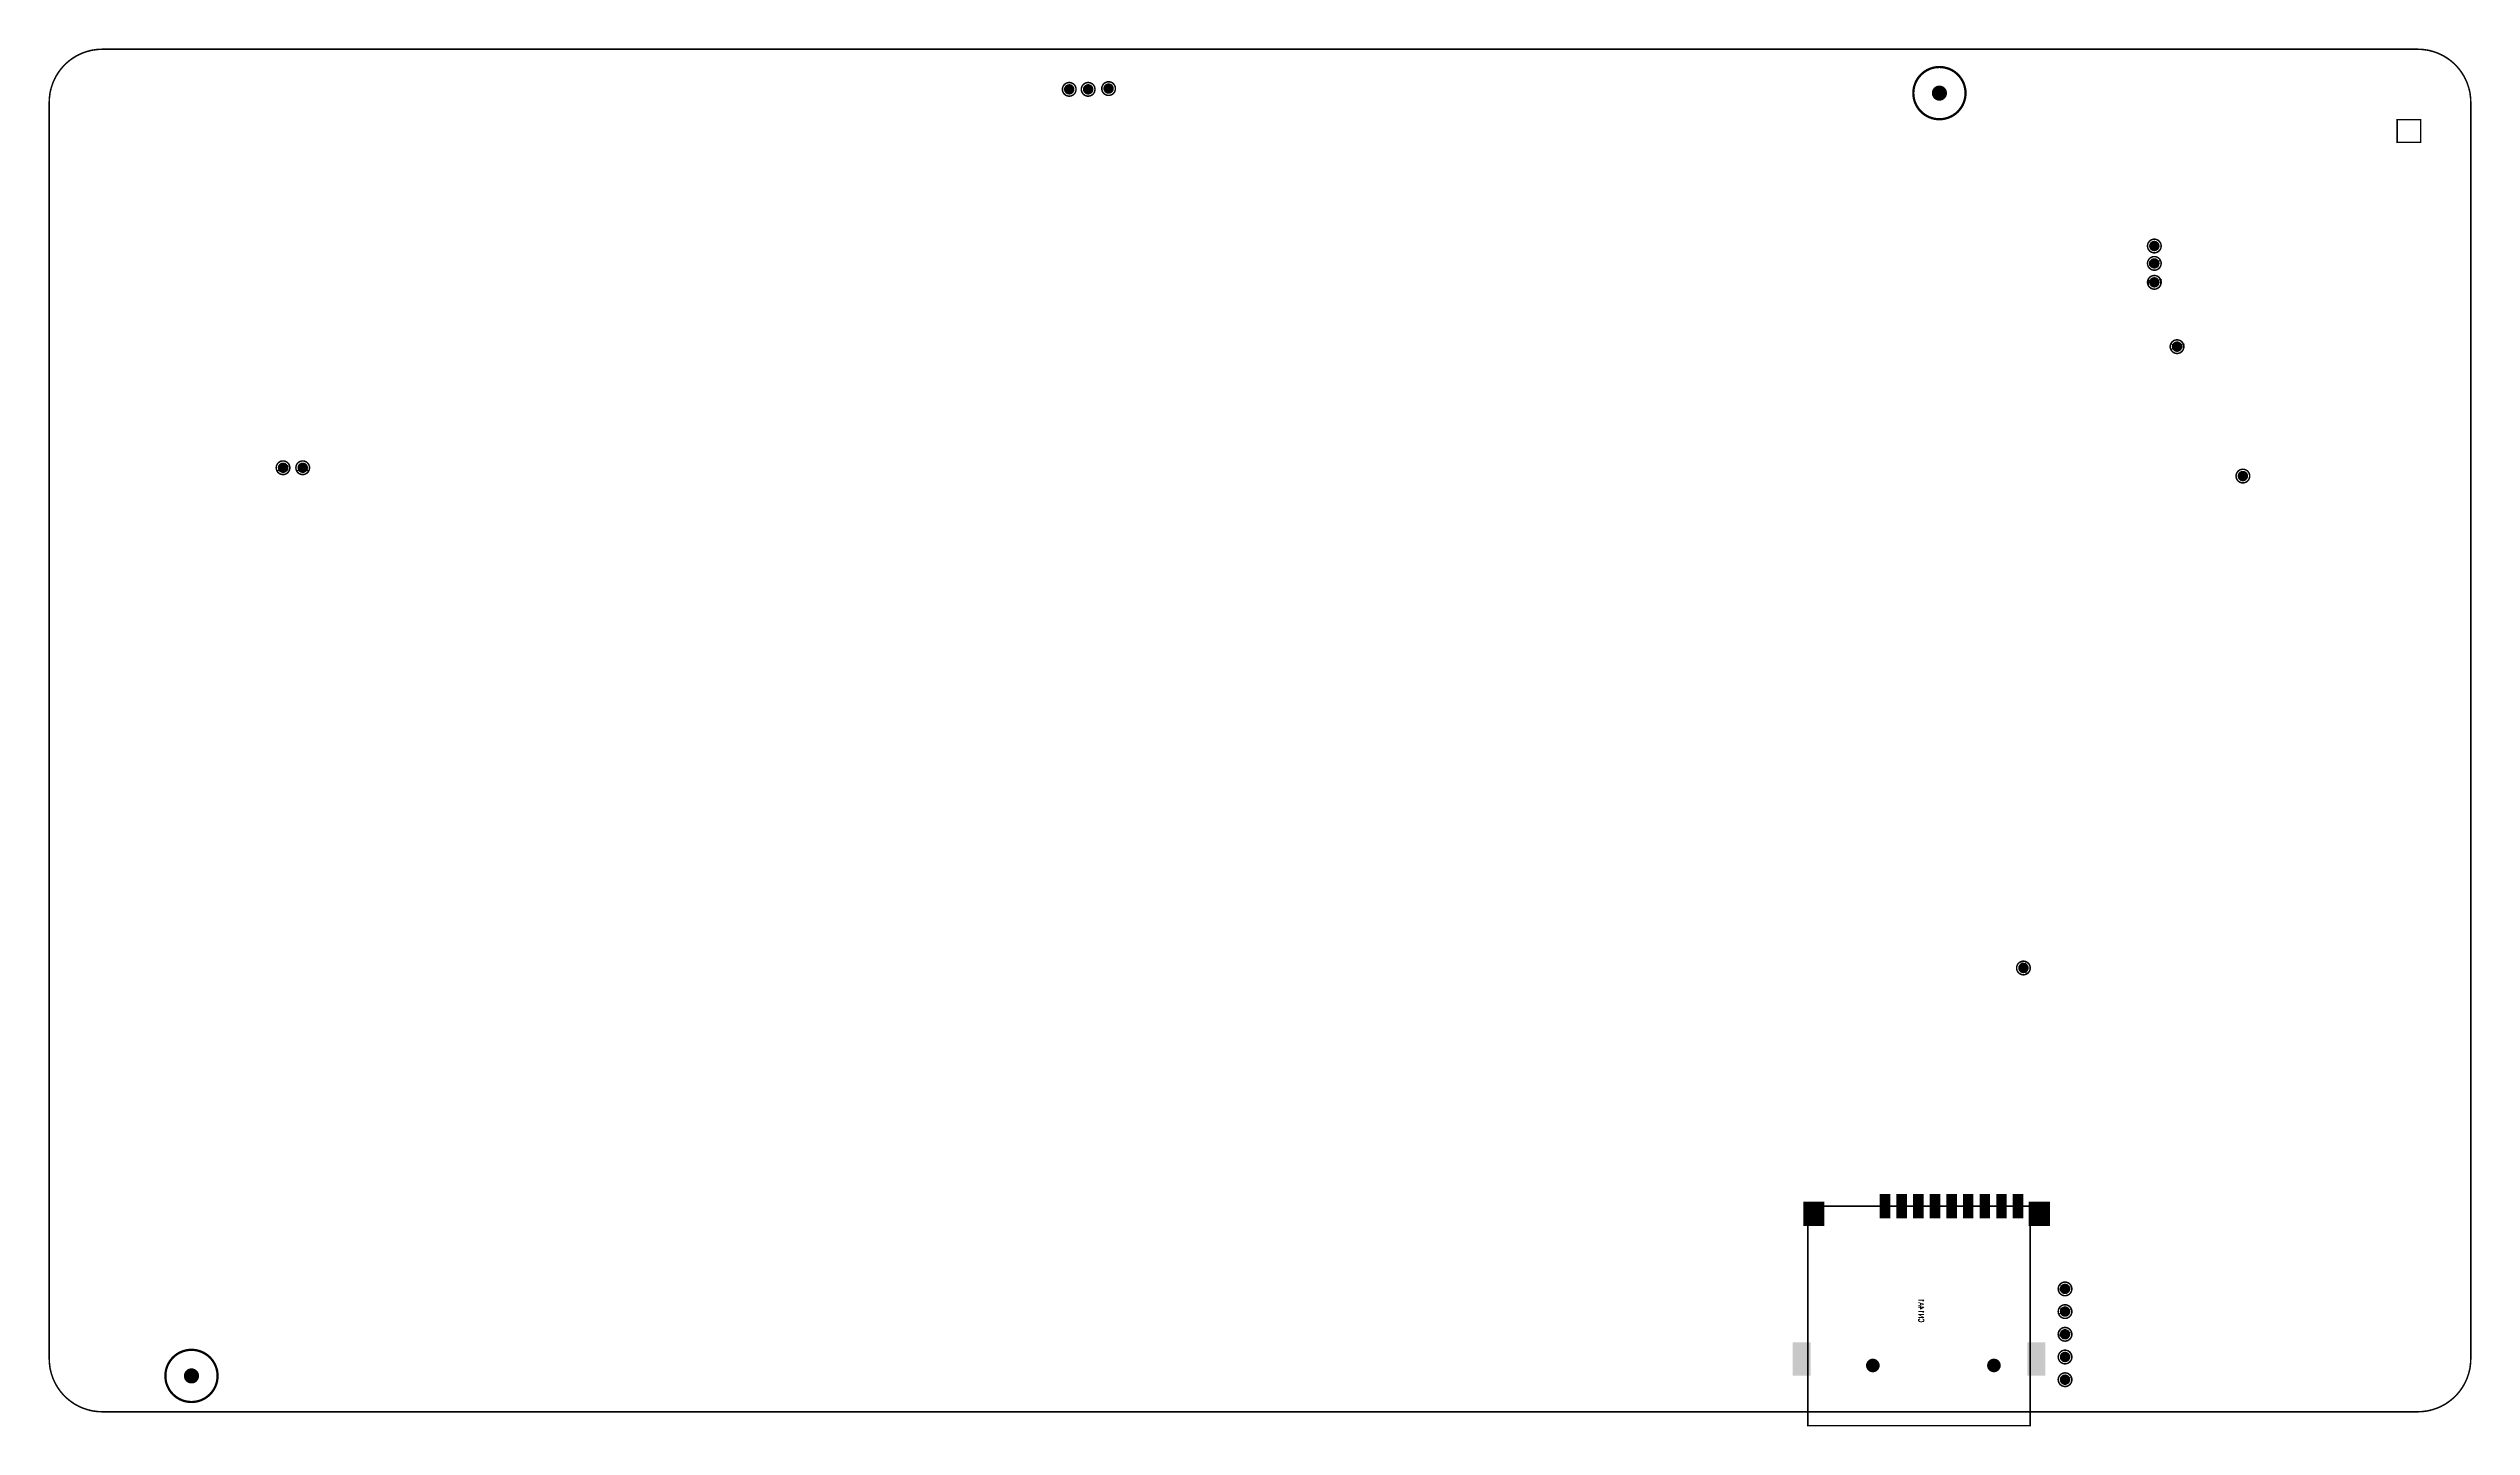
# Model space of a CAD drawing. Extents: x -4 to 157, y -4 to 87.
import ezdxf
from ezdxf.enums import TextEntityAlignment as Align

# ---------------------------------------------------------------- set-up
doc = ezdxf.new("R2010")
doc.units = 0
for name, color, linetype in [('2D_LINE_00', 1, 'CONTINUOUS'), ('BOARD_OUTLINE_00', 254, 'CONTINUOUS'), ('DRIL_NPLTE_THRU_01', 3, 'CONTINUOUS'), ('DRIL_NPLTE_THRU_02', 171, 'CONTINUOUS'), ('DRIL_NPLTE_THRU_03', 222, 'CONTINUOUS'), ('DRIL_NPLTE_THRU_04', 2, 'CONTINUOUS'), ('DRIL_PLTE_THRU_01', 3, 'CONTINUOUS'), ('DRIL_PLTE_THRU_02', 171, 'CONTINUOUS'), ('DRIL_PLTE_THRU_03', 222, 'CONTINUOUS'), ('DRIL_PLTE_THRU_04', 2, 'CONTINUOUS'), ('DRIL_SYMBOL', 254, 'CONTINUOUS'), ('PADS_BOT', 56, 'CONTINUOUS'), ('PADS_INNER', 96, 'CONTINUOUS'), ('PADS_TOP', 96, 'CONTINUOUS'), ('PART_BOT_2DLINE_00', 183, 'CONTINUOUS'), ('PART_BOT_2DLINE_126', 255, 'CONTINUOUS'), ('PART_BOT_CUTOUT_01', 183, 'CONTINUOUS'), ('PART_NAME_04', 253, 'CONTINUOUS'), ('PART_NAME_129', 130, 'CONTINUOUS')]:
    doc.layers.add(name, color=color, linetype=linetype)
doc.styles.add('W0$05', font='simplex', dxfattribs={"width": 0.75})

# ---------------------------------------------------------------- blocks, each defined once
blk = doc.blocks.new('SMOOTH_0$1')
at = {"const_width": 0.05}
blk.add_lwpolyline([(-0.025, 0, 1), (0.025, 0, 1)], format="xyb", close=True, dxfattribs=at)
blk = doc.blocks.new('BOARD_5')
at = {"layer": 'BOARD_OUTLINE_00', "const_width": 0.1}
blk.add_lwpolyline([(0, -3.5, -0.414214), (3.5, 0), (156.51, 0, -0.414214), (160.01, -3.5), (160.01, -86.52, -0.414214), (156.51, -90.02), (3.5, -90.02, -0.414214), (0, -86.52)], format="xyb", close=True, dxfattribs=at)
at = {"layer": 'BOARD_OUTLINE_00'}
for p in [(3.5, 0), (0, -3.5)]:
    blk.add_blockref('SMOOTH_0$1', p, dxfattribs=at)
blk = doc.blocks.new('DRAWING_201')
at = {"layer": '2D_LINE_00', "const_width": 0.1}
blk.add_lwpolyline([(0, 0), (1.55, 0), (1.55, -1.5), (0, -1.5)], close=True, dxfattribs=at)
at = {"layer": '2D_LINE_00'}
for p in [(0, 0), (1.55, 0), (0, -1.5), (1.55, -1.5)]:
    blk.add_blockref('SMOOTH_0$1', p, dxfattribs=at)
blk = doc.blocks.new('PART_BODY_BOT_308')
at = {"layer": 'PART_BOT_2DLINE_126', "const_width": 0.10008}
blk.add_lwpolyline([(0.450088, 0, 1), (-0.450088, 0, 1)], format="xyb", close=True, dxfattribs=at)
blk = doc.blocks.new('DRIL_HOLE_0')
blk.add_lwpolyline([(0, 0, 1), (0, 0, 1)], format="xyb", close=True)
blk = doc.blocks.new('PAD_0')
blk.add_lwpolyline([(0, 0, 1), (0, 0, 1)], format="xyb", close=True)
blk = doc.blocks.new('PAD_1')
at = {"const_width": 0.35}
blk.add_lwpolyline([(0, -0.17, 1), (0, 0.17, 1)], format="xyb", close=True, dxfattribs=at)
blk = doc.blocks.new('STK_BOT_56')
at = {"layer": 'DRIL_PLTE_THRU_01'}
blk.add_blockref('DRIL_HOLE_0', (0, 0), dxfattribs=at)
at = {"layer": 'DRIL_PLTE_THRU_02'}
blk.add_blockref('DRIL_HOLE_0', (0, 0), dxfattribs=at)
at = {"layer": 'DRIL_PLTE_THRU_03'}
blk.add_blockref('DRIL_HOLE_0', (0, 0), dxfattribs=at)
at = {"layer": 'DRIL_PLTE_THRU_04'}
blk.add_blockref('DRIL_HOLE_0', (0, 0), dxfattribs=at)
at = {"layer": 'PADS_BOT'}
blk.add_blockref('PAD_1', (0, 0), dxfattribs=at)
at = {"layer": 'PADS_INNER'}
blk.add_blockref('PAD_0', (0, 0), dxfattribs=at)
at = {"layer": 'PADS_TOP'}
blk.add_blockref('PAD_0', (0, 0), dxfattribs=at)
blk = doc.blocks.new('SYM_BOT_38')
for name in ['PART_BODY_BOT_308', 'STK_BOT_56']:
    blk.add_blockref(name, (0, 0))
blk = doc.blocks.new('PART_BOT_215')
blk.add_blockref('SYM_BOT_38', (0, 0))
at = {"layer": 'PART_NAME_04', "style": 'W0$05', "width": 0.75}
blk.add_text('P1', height=0.35, dxfattribs=at).set_placement((0, 0), align=Align.MIDDLE_CENTER)
blk = doc.blocks.new('PART_BOT_216')
blk.add_blockref('SYM_BOT_38', (0, 0))
at = {"layer": 'PART_NAME_04', "style": 'W0$05', "width": 0.75}
blk.add_text('P2', height=0.35, dxfattribs=at).set_placement((0, 0), align=Align.MIDDLE_CENTER)
blk = doc.blocks.new('PART_BOT_217')
blk.add_blockref('SYM_BOT_38', (0, 0))
at = {"layer": 'PART_NAME_04', "style": 'W0$05', "width": 0.75}
blk.add_text('P3', height=0.35, dxfattribs=at).set_placement((0, 0), align=Align.MIDDLE_CENTER)
blk = doc.blocks.new('PART_BOT_218')
blk.add_blockref('SYM_BOT_38', (0, 0))
at = {"layer": 'PART_NAME_04', "style": 'W0$05', "width": 0.75}
blk.add_text('P4', height=0.35, dxfattribs=at).set_placement((0, 0), align=Align.MIDDLE_CENTER)
blk = doc.blocks.new('PART_BOT_219')
blk.add_blockref('SYM_BOT_38', (0, 0))
at = {"layer": 'PART_NAME_04', "style": 'W0$05', "width": 0.75}
blk.add_text('P5', height=0.35, dxfattribs=at).set_placement((0, 0), align=Align.MIDDLE_CENTER)
blk = doc.blocks.new('PART_BOT_392')
blk.add_blockref('SYM_BOT_38', (0, 0))
at = {"layer": 'PART_NAME_04', "style": 'W0$05', "width": 0.75}
blk.add_text('TP1', height=0.35, dxfattribs=at).set_placement((0, 0), align=Align.MIDDLE_CENTER)
blk = doc.blocks.new('PART_BOT_393')
blk.add_blockref('SYM_BOT_38', (0, 0))
at = {"layer": 'PART_NAME_04', "style": 'W0$05', "width": 0.75}
blk.add_text('TP10', height=0.35, dxfattribs=at).set_placement((0, 0), align=Align.MIDDLE_CENTER)
blk = doc.blocks.new('PART_BOT_394')
blk.add_blockref('SYM_BOT_38', (0, 0))
at = {"layer": 'PART_NAME_04', "style": 'W0$05', "width": 0.75}
blk.add_text('TP11', height=0.35, dxfattribs=at).set_placement((0, 0), align=Align.MIDDLE_CENTER)
blk = doc.blocks.new('PART_BOT_395')
blk.add_blockref('SYM_BOT_38', (0, 0))
at = {"layer": 'PART_NAME_04', "style": 'W0$05', "width": 0.75}
blk.add_text('TP2', height=0.35, dxfattribs=at).set_placement((0, 0), align=Align.MIDDLE_CENTER)
blk = doc.blocks.new('PART_BOT_396')
blk.add_blockref('SYM_BOT_38', (0, 0))
at = {"layer": 'PART_NAME_04', "style": 'W0$05', "width": 0.75}
blk.add_text('TP3', height=0.35, dxfattribs=at).set_placement((0, 0), align=Align.MIDDLE_CENTER)
blk = doc.blocks.new('PART_BOT_397')
blk.add_blockref('SYM_BOT_38', (0, 0))
at = {"layer": 'PART_NAME_04', "style": 'W0$05', "width": 0.75}
blk.add_text('TP4', height=0.35, dxfattribs=at).set_placement((0, 0), align=Align.MIDDLE_CENTER)
blk = doc.blocks.new('PART_BOT_398')
blk.add_blockref('SYM_BOT_38', (0, 0))
at = {"layer": 'PART_NAME_04', "style": 'W0$05', "width": 0.75}
blk.add_text('TP5', height=0.35, dxfattribs=at).set_placement((0, 0), align=Align.MIDDLE_CENTER)
blk = doc.blocks.new('PART_BOT_399')
blk.add_blockref('SYM_BOT_38', (0, 0))
at = {"layer": 'PART_NAME_04', "style": 'W0$05', "width": 0.75}
blk.add_text('TP6', height=0.35, dxfattribs=at).set_placement((0, 0), align=Align.MIDDLE_CENTER)
blk = doc.blocks.new('PART_BOT_400')
blk.add_blockref('SYM_BOT_38', (0, 0))
at = {"layer": 'PART_NAME_04', "style": 'W0$05', "width": 0.75}
blk.add_text('TP7', height=0.35, dxfattribs=at).set_placement((0, 0), align=Align.MIDDLE_CENTER)
blk = doc.blocks.new('PART_BOT_401')
blk.add_blockref('SYM_BOT_38', (0, 0))
at = {"layer": 'PART_NAME_04', "style": 'W0$05', "width": 0.75}
blk.add_text('TP8', height=0.35, dxfattribs=at).set_placement((0, 0), align=Align.MIDDLE_CENTER)
blk = doc.blocks.new('PART_BOT_402')
blk.add_blockref('SYM_BOT_38', (0, 0))
at = {"layer": 'PART_NAME_04', "style": 'W0$05', "width": 0.75}
blk.add_text('TP9', height=0.35, dxfattribs=at).set_placement((0, 0), align=Align.MIDDLE_CENTER)
blk = doc.blocks.new('PART_BODY_BOT_338')
at = {"layer": 'PART_BOT_CUTOUT_01', "const_width": 0.15}
blk.add_lwpolyline([(1.725, 0, 1), (-1.725, 0, 1)], format="xyb", close=True, dxfattribs=at)
blk = doc.blocks.new('PAD_2')
at = {"const_width": 0.5}
blk.add_lwpolyline([(0, -0.25, 1), (0, 0.25, 1)], format="xyb", close=True, dxfattribs=at)
blk = doc.blocks.new('STK_BOT_92')
at = {"layer": 'DRIL_PLTE_THRU_01'}
blk.add_blockref('DRIL_HOLE_0', (0, 0), dxfattribs=at)
at = {"layer": 'DRIL_PLTE_THRU_02'}
blk.add_blockref('DRIL_HOLE_0', (0, 0), dxfattribs=at)
at = {"layer": 'DRIL_PLTE_THRU_03'}
blk.add_blockref('DRIL_HOLE_0', (0, 0), dxfattribs=at)
at = {"layer": 'DRIL_PLTE_THRU_04'}
blk.add_blockref('DRIL_HOLE_0', (0, 0), dxfattribs=at)
at = {"layer": 'PADS_BOT'}
blk.add_blockref('PAD_2', (0, 0), dxfattribs=at)
at = {"layer": 'PADS_INNER'}
blk.add_blockref('PAD_0', (0, 0), dxfattribs=at)
at = {"layer": 'PADS_TOP'}
blk.add_blockref('PAD_0', (0, 0), dxfattribs=at)
blk = doc.blocks.new('SYM_BOT_68')
for name in ['PART_BODY_BOT_338', 'STK_BOT_92']:
    blk.add_blockref(name, (0, 0))
blk = doc.blocks.new('PART_BOT_458')
blk.add_blockref('SYM_BOT_68', (0, 0))
at = {"layer": 'PART_NAME_04', "style": 'W0$05', "width": 0.75}
blk.add_text('M1', height=0.35, dxfattribs=at).set_placement((0, 0), align=Align.MIDDLE_CENTER)
blk = doc.blocks.new('PART_BOT_459')
blk.add_blockref('SYM_BOT_68', (0, 0))
at = {"layer": 'PART_NAME_04', "style": 'W0$05', "width": 0.75}
blk.add_text('M2', height=0.35, dxfattribs=at).set_placement((0, 0), align=Align.MIDDLE_CENTER)
blk = doc.blocks.new('SMOOTH_0$10008')
at = {"const_width": 0.05004}
blk.add_lwpolyline([(-0.02502, 0, 1), (0.02502, 0, 1)], format="xyb", close=True, dxfattribs=at)
blk = doc.blocks.new('PART_BODY_BOT_340')
at = {"layer": 'PART_BOT_2DLINE_00', "const_width": 0.1}
blk.add_lwpolyline([(3.98, -6.4), (3.98, 8.3), (-10.52, 8.3), (-10.52, -6.4)], close=True, dxfattribs=at)
at = {"layer": 'PART_BOT_2DLINE_00'}
for p in [(-10.52, 8.3), (3.98, 8.3), (-10.52, -6.4), (3.98, -6.4)]:
    blk.add_blockref('SMOOTH_0$10008', p, dxfattribs=at)
blk = doc.blocks.new('PAD_3')
at = {"const_width": 0.699998}
blk.add_lwpolyline([(-0.799998, 0), (0.799998, 0)], dxfattribs=at)
blk = doc.blocks.new('STK_BOT_100')
at = {"layer": 'DRIL_PLTE_THRU_01'}
blk.add_blockref('DRIL_HOLE_0', (0, 0), dxfattribs=at)
at = {"layer": 'DRIL_PLTE_THRU_02'}
blk.add_blockref('DRIL_HOLE_0', (0, 0), dxfattribs=at)
at = {"layer": 'DRIL_PLTE_THRU_03'}
blk.add_blockref('DRIL_HOLE_0', (0, 0), dxfattribs=at)
at = {"layer": 'DRIL_PLTE_THRU_04'}
blk.add_blockref('DRIL_HOLE_0', (0, 0), dxfattribs=at)
at = {"layer": 'PADS_BOT'}
blk.add_blockref('PAD_3', (0, 0), dxfattribs=at)
at = {"layer": 'PADS_INNER'}
blk.add_blockref('PAD_0', (0, 0), dxfattribs=at)
at = {"layer": 'PADS_TOP'}
blk.add_blockref('PAD_0', (0, 0), dxfattribs=at)
blk = doc.blocks.new('PAD_4')
at = {"const_width": 1.399997}
blk.add_lwpolyline([(-0.799998, 0), (0.799998, 0)], dxfattribs=at)
blk = doc.blocks.new('STK_BOT_101')
at = {"layer": 'DRIL_PLTE_THRU_01'}
blk.add_blockref('DRIL_HOLE_0', (0, 0), dxfattribs=at)
at = {"layer": 'DRIL_PLTE_THRU_02'}
blk.add_blockref('DRIL_HOLE_0', (0, 0), dxfattribs=at)
at = {"layer": 'DRIL_PLTE_THRU_03'}
blk.add_blockref('DRIL_HOLE_0', (0, 0), dxfattribs=at)
at = {"layer": 'DRIL_PLTE_THRU_04'}
blk.add_blockref('DRIL_HOLE_0', (0, 0), dxfattribs=at)
at = {"layer": 'PADS_BOT'}
blk.add_blockref('PAD_4', (0, 0), dxfattribs=at)
at = {"layer": 'PADS_INNER'}
blk.add_blockref('PAD_0', (0, 0), dxfattribs=at)
at = {"layer": 'PADS_TOP'}
blk.add_blockref('PAD_0', (0, 0), dxfattribs=at)
blk = doc.blocks.new('PAD_5')
at = {"const_width": 1.2}
blk.add_lwpolyline([(-1.1, 0), (1.1, 0)], dxfattribs=at)
blk = doc.blocks.new('STK_BOT_102')
at = {"layer": 'DRIL_PLTE_THRU_01'}
blk.add_blockref('DRIL_HOLE_0', (0, 0), dxfattribs=at)
at = {"layer": 'DRIL_PLTE_THRU_02'}
blk.add_blockref('DRIL_HOLE_0', (0, 0), dxfattribs=at)
at = {"layer": 'DRIL_PLTE_THRU_03'}
blk.add_blockref('DRIL_HOLE_0', (0, 0), dxfattribs=at)
at = {"layer": 'DRIL_PLTE_THRU_04'}
blk.add_blockref('DRIL_HOLE_0', (0, 0), dxfattribs=at)
at = {"layer": 'PADS_BOT'}
blk.add_blockref('PAD_5', (0, 0), dxfattribs=at)
at = {"layer": 'PADS_INNER'}
blk.add_blockref('PAD_0', (0, 0), dxfattribs=at)
at = {"layer": 'PADS_TOP'}
blk.add_blockref('PAD_0', (0, 0), dxfattribs=at)
blk = doc.blocks.new('DRIL_SYMBOL_0$9')
at = {"layer": 'DRIL_SYMBOL', "const_width": 0.0508}
for points in [[(-0.254, 0), (0.254, 0)], [(0, -0.254), (0, 0.254)]]:
    blk.add_lwpolyline(points, dxfattribs=at)
blk = doc.blocks.new('DRIL_HOLE_0$9')
at = {"const_width": 0.45}
blk.add_lwpolyline([(-0.225, 0, 1), (0.225, 0, 1)], format="xyb", close=True, dxfattribs=at)
blk.add_blockref('DRIL_SYMBOL_0$9', (0, 0))
blk = doc.blocks.new('PAD_6')
at = {"const_width": 0.45}
blk.add_lwpolyline([(0, -0.225, 1), (0, 0.225, 1)], format="xyb", close=True, dxfattribs=at)
blk = doc.blocks.new('STK_BOT_103')
at = {"layer": 'DRIL_NPLTE_THRU_01'}
blk.add_blockref('DRIL_HOLE_0$9', (0, 0), dxfattribs=at)
at = {"layer": 'DRIL_NPLTE_THRU_02'}
blk.add_blockref('DRIL_HOLE_0$9', (0, 0), dxfattribs=at)
at = {"layer": 'DRIL_NPLTE_THRU_03'}
blk.add_blockref('DRIL_HOLE_0$9', (0, 0), dxfattribs=at)
at = {"layer": 'DRIL_NPLTE_THRU_04'}
blk.add_blockref('DRIL_HOLE_0$9', (0, 0), dxfattribs=at)
at = {"layer": 'PADS_BOT'}
blk.add_blockref('PAD_6', (0, 0), dxfattribs=at)
at = {"layer": 'PADS_INNER'}
blk.add_blockref('PAD_6', (0, 0), dxfattribs=at)
at = {"layer": 'PADS_TOP'}
blk.add_blockref('PAD_6', (0, 0), dxfattribs=at)
blk = doc.blocks.new('SYM_BOT_70')
for name, p in [('STK_BOT_101', (-10.02, 7.9)), ('PART_BODY_BOT_340', (0, 0)), ('STK_BOT_102', (-0.42, 8.7)), ('STK_BOT_100', (-10.52, 3.2)), ('STK_BOT_103', (0, 4)), ('STK_BOT_100', (-10.52, 2.1)), ('STK_BOT_100', (-10.52, 1)), ('STK_BOT_100', (-10.52, -0.1)), ('STK_BOT_100', (-10.52, -1.2)), ('STK_BOT_100', (-10.52, -2.3)), ('STK_BOT_100', (-10.52, -3.4)), ('STK_BOT_100', (-10.52, -4.5)), ('STK_BOT_103', (0, -4)), ('STK_BOT_100', (-10.52, -5.6)), ('STK_BOT_101', (-10.02, -7)), ('STK_BOT_102', (-0.42, -6.8))]:
    blk.add_blockref(name, p)
blk = doc.blocks.new('PART_BOT_466')
blk.add_blockref('SYM_BOT_70', (0, 0))
at = {"layer": 'PART_NAME_129', "style": 'W0$05', "width": 0.75}
blk.add_text('CN14A1', height=0.35, rotation=180, dxfattribs=at).set_placement((-3.64, 0.8), align=Align.MIDDLE_CENTER)

msp = doc.modelspace()

# ---------------------------------------------------------------- block references
for name, p in [('BOARD_5', (-3.5, 86.5)), ('DRAWING_201', (151.65, 81.85))]:
    msp.add_blockref(name, p)
at = {"xscale": -1}
for name, p in [('PART_BOT_458', (121.4, 83.6)), ('PART_BOT_216', (63.9, 83.85)), ('PART_BOT_217', (65.15, 83.85)), ('PART_BOT_215', (66.5, 83.9)), ('PART_BOT_219', (135.6, 73.5)), ('PART_BOT_402', (135.6, 72.35)), ('PART_BOT_394', (135.6, 71.1)), ('PART_BOT_393', (137.1, 66.85)), ('PART_BOT_218', (141.45, 58.3)), ('PART_BOT_459', (5.9, -1.15))]:
    msp.add_blockref(name, p, dxfattribs=at)
for name, p, rotation in [('PART_BOT_401', (11.95, 58.85), -180), ('PART_BOT_400', (13.25, 58.85), -180), ('PART_BOT_399', (126.95, 25.8), -90), ('PART_BOT_466', (121, -0.46), -270), ('PART_BOT_396', (129.7, 4.6), -9.462), ('PART_BOT_395', (129.7, 3.1), -9.462), ('PART_BOT_398', (129.7, 1.6), -9.462), ('PART_BOT_392', (129.7, 0.1), -9.462), ('PART_BOT_397', (129.7, -1.4), -9.462)]:
    msp.add_blockref(name, p, dxfattribs=dict(at, rotation=rotation))

doc.saveas('drawing.dxf')
